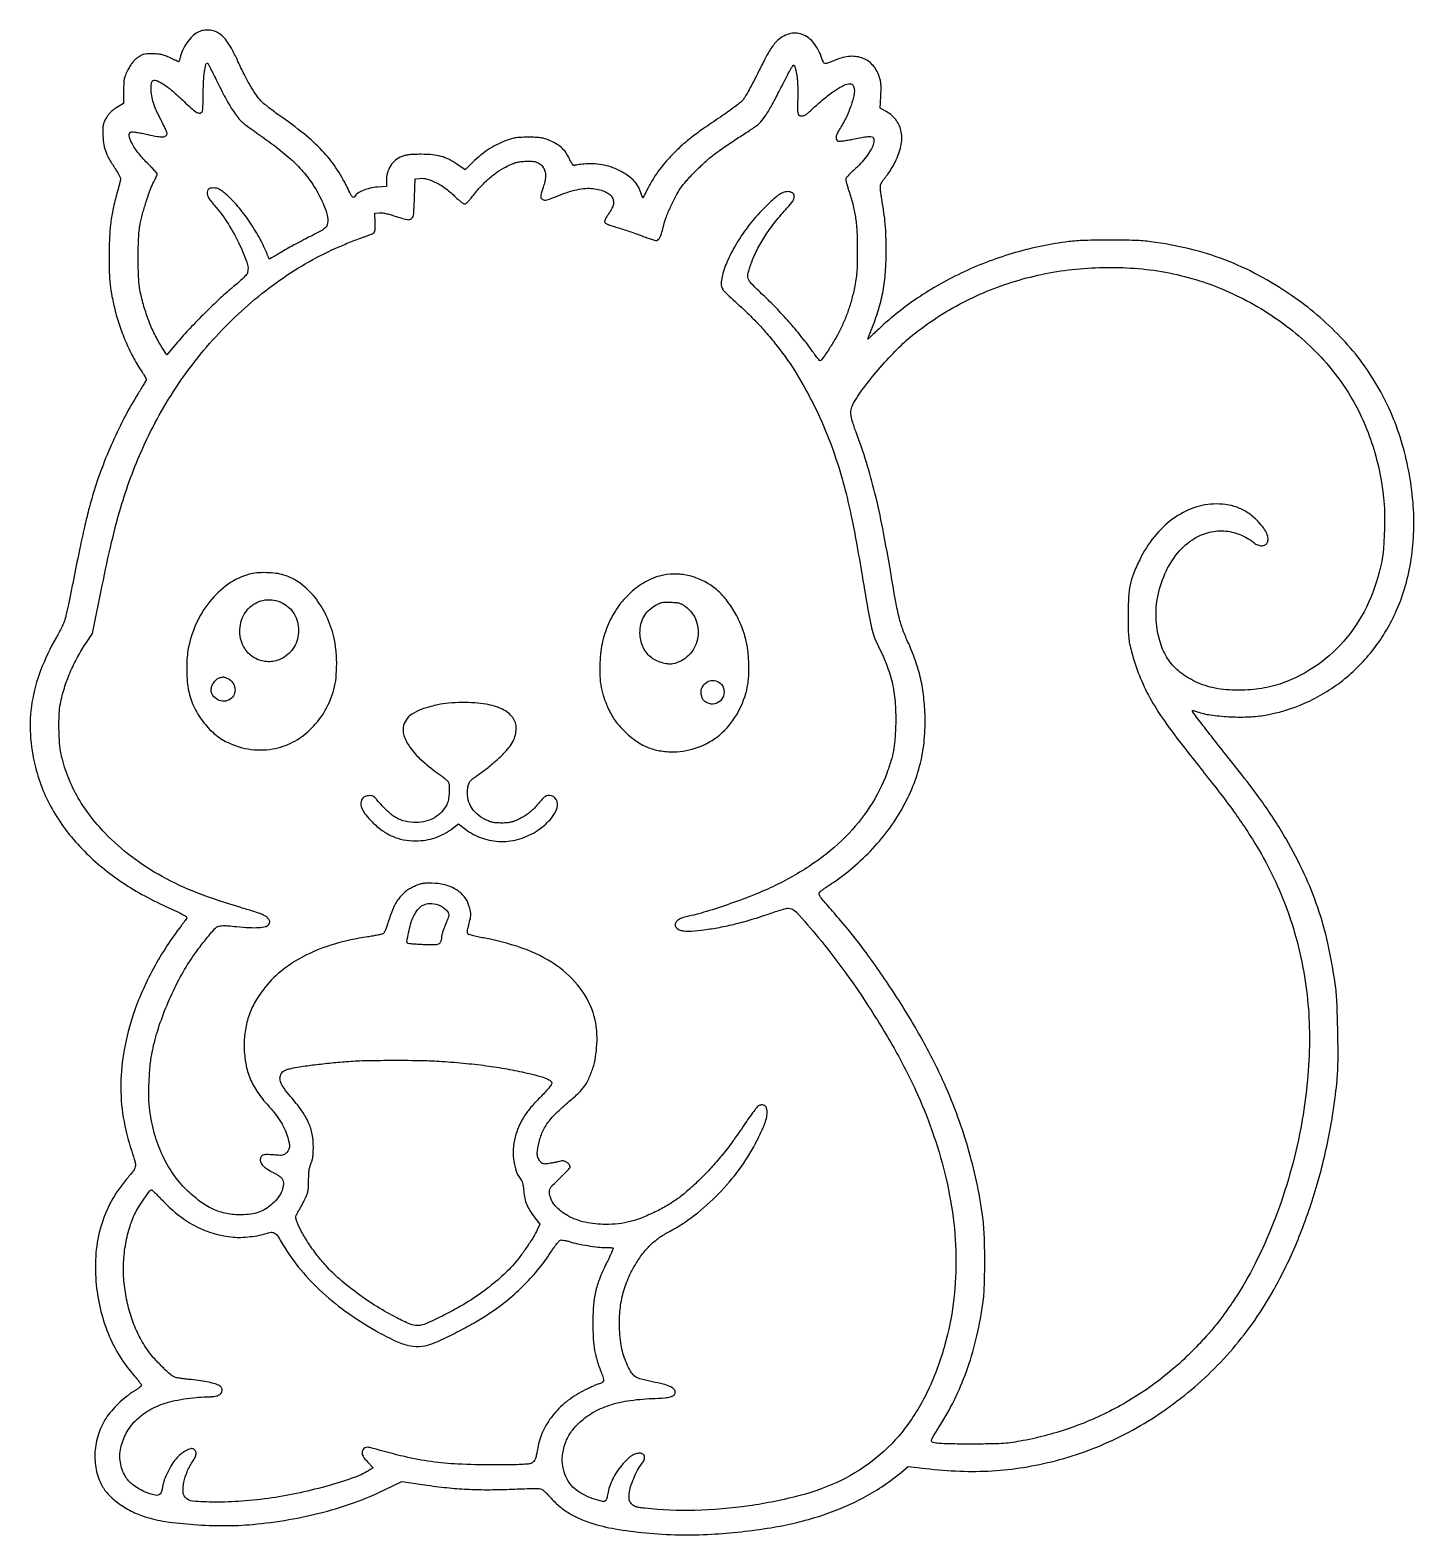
# Model space of a CAD drawing. Extents: x 32 to 1162, y 35 to 1264.
import ezdxf

# ---------------------------------------------------------------- set-up
doc = ezdxf.new("R2010")
doc.units = 0

msp = doc.modelspace()

# ---------------------------------------------------------------- linework, layer by layer
for points in [[(168.871046, 1261.994014, 0.077141), (164.416271, 1258.676561, 0.043097), (160.100515, 1253.453635, 0.042026), (156.589376, 1247.327473, 0.055934), (154.543756, 1241.25, -0.00849), (154.25216, 1240.004104, -0.013672), (153.956943, 1238.954688, -0.007385), (153.678468, 1238.103946, -0.320241), (153.532819, 1238, -0.106168), (153.303609, 1238.049224, -0.000615), (151.299309, 1238.954688, -0.002565), (149.014985, 1240.004203, -0.001625), (146.362274, 1241.25, 0.015713), (142.375949, 1242.986775, 0.039814), (139.359041, 1243.919602, 0.039638), (136.224633, 1244.364684, 0.015457), (131.84841, 1244.5, 0.01132), (127.312002, 1244.39728, 0.052319), (124.719846, 1244.005987, 0.066546), (122.569162, 1243.128818, 0.025559), (119.84841, 1241.380051, 0.036821), (117.677413, 1239.566321, 0.032746), (115.702767, 1237.385137, 0.02922), (113.839058, 1234.729048, 0.019237), (112, 1231.479156, 0.015755), (109.944426, 1227.16867, 0.052953), (108.999007, 1224.193356, 0.042745), (108.599102, 1220.773805, 0.007745), (108.5, 1214.376249), (108.5, 1204.054288), (103.035911, 1200.777144, 0.026147), (100.432213, 1199.024288, 0.030715), (98.169428, 1197.094198, 0.031616), (96.215608, 1194.954229, 0.031116), (94.535911, 1192.574011, 0.023683), (92.830171, 1189.488196, 0.060188), (91.984304, 1187.07688, 0.046313), (91.62219, 1184.185438, 0.009683), (91.557457, 1179.074011, 0.033872), (92.098509, 1171.817088, 0.047882), (93.624351, 1165.522783, 0.042899), (96.467305, 1159.144045, 0.021127), (101.091929, 1151.554487, -0.009287), (102.97178, 1148.627675, -0.012468), (104.558254, 1145.903944, -0.009632), (105.770968, 1143.592777, -0.116514), (106, 1142.623266, -0.056022), (105.884966, 1141.5998, -0.004385), (105.250898, 1138.923427, -0.005932), (104.426559, 1135.738383, -0.004501), (103.449866, 1132.26511, 0.01657), (100.24755, 1119.723275, 0.021441), (98.19202, 1108.02777, 0.019915), (97.048667, 1095.536337, 0.011618), (96.624277, 1080.5, 0.008094), (96.783297, 1066.311401, 0.020393), (97.487119, 1056.003862, 0.022382), (98.981347, 1046.359767, 0.011722), (101.655277, 1034.508923, 0.02224), (105.554043, 1021.435926, 0.019994), (110.72225, 1008.278717, 0.020214), (116.851942, 995.739847, 0.024395), (123.634269, 984.52452, -0.007358), (124.923635, 982.547748, -0.010333), (126.011316, 980.743798, -0.006927), (126.863478, 979.213389, -0.124185), (127, 978.672196, -0.130391), (126.841814, 978.075924, -0.001968), (125.03423, 974.937668, -0.005161), (122.872752, 971.305719, -0.003371), (120.308018, 967.158847, 0.019972), (109.796503, 948.829722, 0.014802), (99.612179, 927.808716, 0.014722), (90.616008, 906.054095, 0.018808), (83.688919, 885.5, 0.00799), (79.956237, 872.089635, 0.007151), (76.506005, 858.063019, 0.005572), (72.778792, 841.055795, 0.002313), (68.105744, 818, -0.001459), (65.688712, 805.969444, -0.001945), (63.418588, 795.055422, -0.001364), (61.454681, 785.917319, -0.019859), (60.624325, 782.720587, -0.03039), (59.708812, 780.247981, -0.008427), (57.975053, 776.489704, -0.008476), (55.864063, 772.292749, -0.008788), (53.636491, 768.220587, 0.037609), (40.721917, 740.996868, 0.052009), (33.676686, 714.916818, 0.054524), (32.350701, 688.9282, 0.047548), (36.50321, 661.997238, 0.035139), (42.603549, 643.48098, 0.034951), (51.245689, 625.966772, 0.033869), (62.524792, 609.336718, 0.029059), (76.5, 593.459969, 0.026223), (91.175618, 580.100809, 0.024148), (107.565513, 567.954918, 0.02309), (125.784023, 556.95239, 0.019627), (145.940145, 547.019315, -0.003871), (153.272589, 543.68867, -0.020359), (157.20584, 541.666792, -0.034043), (159.43435, 540.19527, -0.233917), (160, 539.052347, -0.149869), (159.85834, 538.590349, -0.004009), (158.636173, 536.815612, -0.008028), (157.136327, 534.746121, -0.005371), (155.357183, 532.424791, 0.023026), (143.773552, 516.152162, 0.0188), (132.875643, 497.763579, 0.018979), (123.517245, 478.848506, 0.025365), (116.578583, 461, 0.033703), (108.959363, 431.489929, 0.04299), (106.173156, 403.541736, 0.044347), (108.22953, 376.247972, 0.039797), (115.069688, 348.701276, -0.010809), (117.845978, 339.768182, -0.1178), (118.014927, 336.031821, -0.118346), (116.475343, 332.629405, -0.01095), (110.605881, 325.407057, 0.051962), (98.365638, 307.534524, 0.052086), (90.084761, 287.536369, 0.050416), (85.928039, 265.658847, 0.043273), (85.915803, 242.216636, 0.035304), (89.369727, 220.334256, 0.039829), (95.794116, 200.051418, 0.040993), (105.14801, 181.55915, 0.042043), (117.324881, 165.00736, -0.007923), (119.499196, 162.438807, -0.011429), (121.332934, 160.094336, -0.007306), (122.781195, 158.092468, -0.154124), (123, 157.399496, -0.213349), (122.728398, 156.791947, -0.01374), (121.21253, 155.50858, -0.018133), (119.246416, 154.048419, -0.012383), (116.914996, 152.528394, 0.030224), (110.623617, 148.099079, 0.022603), (104.242197, 142.512834, 0.022862), (98.505881, 136.487501, 0.035213), (94.182647, 130.737762, 0.064829), (87.879169, 117.514858, 0.063518), (85.115238, 103.026127, 0.065046), (86.09957, 88.631601, 0.074611), (90.784976, 75.680705, 0.068524), (96.3209, 68.134322, 0.043486), (104.573159, 60.981757, 0.040329), (114.732148, 54.800635, 0.037472), (126, 50.154745, 0.043653), (142.676424, 46.269136, 0.017658), (165.9168, 43.788107, 0.017475), (190.946349, 42.884299, 0.023115), (213.730127, 43.911942, 0.019415), (243.441713, 47.800031, 0.021799), (271.621432, 53.881135, 0.022901), (297.797918, 62.033665, 0.027578), (321.5, 72.134728), (335.5, 79.036181), (352.102598, 76.533681, 0.009402), (370.323811, 74.136664, 0.013507), (386.542371, 72.755013, 0.013557), (402.766212, 72.254184, 0.009576), (421, 72.535071, -0.000396), (429.857742, 72.83425, -0.000538), (437.855249, 73.089425, -0.000356), (444.571688, 73.291712, -0.006046), (446.783828, 73.330001, -0.081807), (448.80281, 73.008247, -0.077256), (450.656252, 72.053923, -0.042219), (452.915883, 70.095597, -0.008136), (456.633698, 66.152892, 0.029715), (463.891833, 59.092261, 0.037605), (471.413849, 53.526576, 0.036425), (479.881572, 49.020576, 0.025351), (490, 45.148094, 0.036392), (509.6863, 40.287195, 0.018914), (534.786021, 36.96742, 0.01817), (561.977172, 35.406586, 0.020175), (588.272734, 35.915278, 0.024601), (636.730409, 41.212329, 0.038304), (677.57308, 50.975633, 0.043703), (712.166974, 65.543163, 0.051248), (741.764333, 85.288342), (749.028665, 91.292753), (763.264333, 89.575846, 0.020509), (791.143841, 87.368384, 0.024468), (817.506937, 87.656385, 0.024989), (843.229047, 90.49254, 0.023233), (869.183001, 95.922574, 0.052849), (922.524834, 115.897108, 0.05002), (971.565614, 146.907322, 0.049539), (1013.89529, 187.366741, 0.049751), (1047.371247, 235.307565, 0.028927), (1066.14337, 273.94048, 0.025259), (1081.299712, 316.25206, 0.024706), (1092.41444, 360.885269, 0.024588), (1099.093538, 406.468062, 0.022822), (1099.872386, 421.820537, 0.006079), (1099.698262, 446.320942, 0.005983), (1098.935318, 470.742691, 0.024507), (1097.570837, 485.5, 0.019826), (1091.561245, 518.366865, 0.026816), (1083.387307, 547.435716, 0.027279), (1072.276325, 575.07105, 0.021678), (1057.417482, 603.600194, 0.012223), (1048.194158, 618.712731, 0.011714), (1038.116501, 633.575587, 0.009619), (1025.681277, 650.329671, 0.004536), (1009.018484, 671.5, -0.002576), (998.766296, 684.420982, -0.003452), (989.612427, 696.247796, -0.0007), (981.393666, 707.05062, -0.163682), (981, 708.22093, -0.455832), (981.177265, 708.37497, -0.016366), (982.176122, 708.200727, -0.020147), (983.468114, 707.876708, -0.011446), (985.003819, 707.38664, 0.048047), (995.838866, 704.783636, 0.021121), (1010.53479, 703.345989, 0.021058), (1025.900987, 703.143593, 0.03301), (1039.051267, 704.39579, 0.064223), (1073.074791, 714.519261, 0.062858), (1103.687448, 732.995392, 0.062091), (1129.062455, 758.738438, 0.059968), (1147.6899, 790.213345, 0.034768), (1154.955335, 810.42518, 0.031246), (1159.663091, 832.181382, 0.030316), (1161.724679, 855.021765, 0.02833), (1161.085728, 878.471814, 0.052754), (1151.438366, 928.826444, 0.059139), (1131.644784, 974.015411, 0.058751), (1101.689879, 1013.554126, 0.05098), (1062, 1047.202447, 0.02691), (1034.798097, 1063.787618, 0.032204), (1007.520201, 1076.275801, 0.032023), (978.732333, 1085.210041, 0.026093), (947, 1091.139414, 0.026486), (934.438836, 1092.141301, 0.006529), (913.74236, 1092.422274, 0.006623), (892.992542, 1092.158144, 0.024814), (880, 1091.174124, 0.038994), (836.424234, 1082.197472, 0.038602), (794.61717, 1066.543562, 0.039203), (756.335068, 1044.93855, 0.043329), (723.25, 1018.250965, -0.001688), (720.469505, 1015.597624, -0.002891), (718.129688, 1013.4054, -0.000467), (716.073288, 1011.504488, -0.653737), (716, 1011.536585, -0.092307), (716.03603, 1011.730086, -0.000187), (717.157642, 1014.634275, -0.001307), (718.430073, 1017.899928, -0.000809), (719.940909, 1021.729454, 0.022481), (725.118789, 1036.726776, 0.027751), (728.518539, 1051.117144, 0.026445), (730.411767, 1066.352362, 0.017619), (731.036654, 1083.937082, 0.008134), (730.84926, 1095.662049, 0.013574), (730.263405, 1105.514082, 0.013875), (729.155325, 1115.167172, 0.008999), (727.364716, 1126.260392, -0.010299), (726.804729, 1129.787919, -0.012194), (726.425905, 1133.142531, -0.011078), (726.239008, 1135.97415, -0.072541), (726.382314, 1137.387124, -0.065781), (726.86624, 1138.60836, -0.01562), (727.99379, 1140.489875, -0.015802), (729.437187, 1142.587385, -0.01501), (731.034183, 1144.626732, 0.021497), (732.837692, 1146.992372, 0.010762), (734.920786, 1150.124728, 0.010665), (736.940739, 1153.464057, 0.015486), (738.566767, 1156.5, 0.060715), (743.06433, 1169.236167, 0.098214), (743.32064, 1180.685536, 0.114789), (739.30667, 1190.126892, 0.10701), (731.452139, 1197.11392), (726.002385, 1200.189571), (726.636913, 1209.872013, 0.009779), (726.867136, 1214.88614, 0.022513), (726.796579, 1218.660402, 0.027977), (726.411746, 1221.861393, 0.027275), (725.670073, 1225.027227, 0.102047), (720.543746, 1234.683388, 0.123527), (712.300095, 1240.738844, 0.115628), (701.725703, 1242.418265, 0.081945), (690, 1239.595315, -0.004649), (683.124583, 1236.765285, -0.121443), (681.157314, 1236.489096, -0.264635), (679.923583, 1237.369179, -0.028276), (678.57738, 1240.76703, 0.083869), (671.910229, 1253.326243, 0.140684), (662.368037, 1260.370054, 0.164404), (651.643015, 1260.696892, 0.124626), (641.499202, 1254.569383, 0.036965), (638.518534, 1251.070016, 0.023115), (635.543312, 1246.581948, 0.01512), (631.953309, 1240.147916, 0.004369), (626.798937, 1230, -0.004729), (622.860968, 1222.260765, -0.005859), (619.043131, 1215.135088, -0.004858), (615.714122, 1209.22942, -0.043036), (614.005021, 1206.779023, -0.04946), (611.959606, 1204.768051, -0.007157), (607.348352, 1201.161405, -0.008052), (601.748628, 1197.049861, -0.006813), (595.701119, 1192.880418, 0.004207), (581.89341, 1183.466509, 0.012348), (572.604527, 1176.672413, 0.016479), (565.285613, 1170.642245, 0.014983), (558.136881, 1163.954755, 0.016005), (551.644587, 1157.079392, 0.021309), (546.227515, 1150.409706, 0.021286), (541.393503, 1143.297472, 0.015919), (536.663104, 1135.084371), (532.230807, 1126.789029), (530.539621, 1131.880713, 0.124682), (524.357622, 1141.551758, 0.075147), (513.092283, 1149.324066, 0.068856), (498.903883, 1153.969804, 0.071527), (484.175197, 1154.50212, 0.004918), (481.583694, 1154.198785, 0.006207), (479.193011, 1153.864885, 0.005006), (477.198424, 1153.540551, 0.048839), (476.375538, 1153.313866, -0.294811), (475.665654, 1153.462925, -0.043731), (474.67312, 1154.634056, -0.033282), (473.510396, 1156.53436, -0.014216), (472.20274, 1159.213139, 0.047766), (469.37505, 1164.138594, 0.059012), (465.830405, 1168.063751, 0.053762), (461.192659, 1171.311974, 0.031391), (455.047851, 1174.210871, 0.02775), (451.692168, 1175.332444, 0.033966), (448.450976, 1175.986655, 0.025215), (444.461312, 1176.309888, 0.00803), (438.5, 1176.395512, 0.008325), (431.955339, 1176.27543, 0.033075), (427.959033, 1175.869935, 0.038353), (424.34566, 1174.970675, 0.014), (419.387982, 1173.168951, 0.02583), (412.42016, 1169.988306, 0.027024), (405.92557, 1166.14882, 0.026042), (399.674927, 1161.494774, 0.020813), (393.436502, 1155.870084), (387.373004, 1149.927465), (380.62189, 1154.454581, 0.03137), (373.883923, 1158.384242, 0.049199), (367.629216, 1160.788266, 0.044961), (360.628081, 1162.05333, 0.021577), (351.5, 1162.47129, 0.008366), (345.940704, 1162.392778, 0.020604), (341.869778, 1162.098934, 0.027386), (338.642904, 1161.551605, 0.03639), (335.796599, 1160.685089, 0.076956), (330.386048, 1157.573713, 0.083404), (326.341456, 1153.044062, 0.079253), (323.856492, 1147.236125, 0.061265), (323.005577, 1140.394338), (323, 1136.288677), (315.6398, 1135.732026, 0.039582), (309.649692, 1134.798448, 0.040899), (303.949343, 1132.937931, 0.044217), (299.359944, 1130.515792, 0.127029), (296.939171, 1127.88634, -0.243507), (296.111936, 1127.318351, -0.266878), (295.221839, 1127.692195, -0.046522), (293.92093, 1129.773699, -0.003662), (291.029446, 1135.634991, 0.036804), (281.819915, 1151.551804, 0.040309), (270.62236, 1165.436088, 0.034021), (255.756557, 1179.106164, 0.01664), (235.13209, 1194.533507, -0.008882), (230.497987, 1197.889037, -0.008815), (225.974134, 1201.415335, -0.008705), (222.128056, 1204.636142, -0.033625), (219.919516, 1206.828774, -0.034201), (215.953224, 1212.009392, -0.016081), (211.522354, 1219.189867, -0.014001), (206.788032, 1228.007976, -0.009471), (201.868223, 1238.303488, 0.014094), (197.411515, 1247.412456, 0.03195), (193.423273, 1253.960174, 0.042458), (189.546838, 1258.601586, 0.0688), (185.468905, 1261.719177, 0.066035), (181.545841, 1263.301837, 0.058822), (177.186437, 1263.889814, 0.058941), (172.818688, 1263.446333, 0.066896)], [(658.075482, 1226.552489, -0.022474), (658.51471, 1222.974815, -0.009971), (658.787021, 1218.225652, -0.009562), (658.88233, 1212.993054, -0.010063), (658.774106, 1207.849143, 0.004844), (658.524139, 1199.909489, 0.045265), (658.758845, 1196.497664, 0.13575), (659.536975, 1194.796513, 0.183866), (661, 1193.981467, 0.075222), (663.162251, 1193.993482, 0.094876), (665.041826, 1194.668748, 0.047561), (667.376084, 1196.367623, 0.006896), (671.731255, 1200.328208, -0.015133), (681.171313, 1208.633047, -0.02663), (689.516637, 1214.820606, -0.031328), (696.512349, 1218.845771, -0.115378), (701.447704, 1220, -0.057909), (702.68467, 1219.856255, -0.116606), (703.558147, 1219.419633, -0.109892), (704.175721, 1218.617604, -0.047881), (704.628471, 1217.344154, -0.112309), (704.760473, 1211.405643, -0.031483), (702.319535, 1202.38984, -0.030471), (698.228744, 1192.388735, -0.030066), (692.936725, 1182.912453, 0.031527), (690.973763, 1179.373196, 0.077979), (690.134195, 1176.53606, 0.133598), (690.405896, 1174.513805, 0.204067), (691.659849, 1173.300287, 0.115151), (692.783508, 1173.145242, 0.008202), (695.942974, 1173.489651, 0.011206), (699.732442, 1174.052281, 0.008212), (703.909849, 1174.839363, -0.009881), (714.848694, 1176.862613, -0.103632), (719.375983, 1176.666028, -0.324173), (721.022959, 1174.686313, -0.10003), (720.479809, 1170.609746, -0.049977), (718.259852, 1165.791175, -0.028495), (714.696931, 1160.453344, -0.026327), (710.135294, 1155.017593, -0.023661), (704.869416, 1149.884228, 0.01382), (702.22915, 1147.409822, 0.019087), (700.010703, 1145.038044, 0.016309), (698.346828, 1142.98561, 0.163588), (698, 1141.953912, 0.061865), (698.142748, 1140.804618, 0.005849), (698.870581, 1138.055816, 0.007413), (699.828705, 1134.789929, 0.005771), (700.963682, 1131.267795, -0.020171), (704.139184, 1120.345693, -0.026584), (706.092018, 1110.161282, -0.023133), (707.118987, 1098.785648, -0.01083), (707.446067, 1084, -0.004213), (707.3588, 1073.045452, -0.014959), (707.033713, 1066.030314, -0.020034), (706.349197, 1060.170443, -0.013337), (705.118278, 1053.520191, -0.01454), (702.642277, 1043.348269, -0.017548), (699.709226, 1033.964372, -0.018179), (696.227328, 1025.102756, -0.018074), (692.104727, 1016.5, -0.016108), (688.127567, 1009.476436, -0.011533), (683.252428, 1001.87922, -0.004524), (678.337805, 994.735955, -0.244483), (676.922641, 994, -0.226954), (676.486081, 994.20892, -0.002776), (674.488464, 996.717187, -0.007573), (672.208883, 999.704332, -0.004802), (669.639392, 1003.25, 0.01542), (661.458888, 1014.048217, 0.010958), (651.661103, 1025.654956, 0.010744), (641.083971, 1037.134969, 0.012519), (630.536761, 1047.564431, -0.010081), (621.16621, 1056.740454, -0.113184), (618.45851, 1061.153701, -0.152021), (618.35088, 1065.797272, -0.022555), (621.366777, 1074.787699, -0.028079), (626.36024, 1085.823729, -0.025127), (632.729497, 1096.66215, -0.02333), (640.635487, 1107.546775, -0.017743), (650.249592, 1118.724776, 0.037098), (654.674258, 1124.290847, 0.144711), (656.001485, 1128.433367, 0.281906), (654.508203, 1131.000094, 0.124526), (650.55, 1131.996262, 0.101091), (646.928555, 1131.251884, 0.054262), (642.936438, 1129.005, 0.033365), (637.862691, 1124.836496, 0.009254), (630.483849, 1117.638755, 0.029198), (619.289954, 1104.899971, 0.028015), (609.488748, 1090.772795, 0.029423), (601.886059, 1076.577298, 0.047768), (597.3602, 1063.676475, 0.028371), (596.350142, 1058.285521, 0.09349), (596.558753, 1054.689755, 0.105862), (598.038369, 1051.667928, 0.042272), (601.199794, 1048.279537, -0.004306), (614.41098, 1036.115489, -0.01115), (623.661121, 1027.054531, -0.013336), (631.493468, 1018.592279, -0.00916), (639.935925, 1008.604961, -0.030788), (656.364462, 985.684754, -0.024149), (671.352152, 959.018687, -0.02325), (684.279262, 929.857621, -0.022824), (694.53188, 899.443609, -0.010273), (698.777867, 883.415114, -0.008213), (702.711794, 865.98547, -0.006656), (706.763699, 845.169006, -0.003243), (711.408822, 818.5, 0.000989), (716.773461, 786.856738, 0.014436), (719.010373, 775.752477, 0.036494), (721.259987, 768.495842, 0.023561), (724.855038, 760.460241, -0.027714), (731.787283, 744.613817, -0.036616), (736.197855, 729.490344, -0.035919), (738.409311, 713.655556, -0.025207), (738.70735, 695.64982, -0.010861), (738.053514, 683.896655, -0.027207), (736.925842, 675.383563, -0.028585), (734.917417, 667.290524, -0.01315), (731.430492, 657, -0.057354), (717.748626, 629.90362, -0.050118), (697.71763, 605.250365, -0.046828), (671.7675, 583.625491, -0.03835), (640.5, 565.536326, -0.016616), (623.743908, 558.161969, -0.010814), (603.950161, 550.717574, -0.010873), (584.207758, 544.254799, -0.019426), (567.686173, 539.934478, 0.043785), (563.042942, 538.475565, 0.098645), (559.987679, 536.436081, 0.161279), (558.794792, 534.062722, 0.18403), (559.342074, 531.592785, 0.144696), (561.879978, 529.449244, 0.079565), (565.846562, 528.414559, 0.043854), (572.038059, 528.360585, 0.010723), (582.195284, 529.383605, 0.016086), (594.817627, 531.342889, 0.013454), (608.069895, 534.210065, 0.012938), (621.701003, 537.921748, 0.012024), (635.462062, 542.41751, -0.00526), (640.597908, 544.172634, -0.006987), (645.306185, 545.653894, -0.005122), (649.266876, 546.795315, -0.067688), (650.771923, 547, -0.21407), (657.768093, 543.860798, -0.009163), (675.78403, 522.854716, -0.015049), (695.620856, 497.321496, -0.012452), (715.226092, 469, -0.015804), (737.478872, 432.622293, -0.021622), (755.009154, 398.463041, -0.023161), (768.578087, 364.938849, -0.023577), (778.89763, 330.5, -0.028995), (785.707646, 294.313139, -0.031838), (788.003884, 258.699329, -0.03279), (785.756241, 224.074895, -0.035106), (778.999898, 190.840916, -0.040988), (765.284841, 153.578288, -0.054447), (746.627436, 122.691257, -0.058306), (722.927561, 98.184445, -0.058599), (694.248201, 79.858822, -0.048755), (660.794596, 67.491917, -0.02886), (619.046005, 59.074472, -0.028195), (574.903229, 55.318828, -0.035681), (534, 57.071858, -0.009151), (529.254792, 57.704128, -0.043274), (526.589873, 58.348541, -0.071335), (524.759516, 59.269525, -0.059226), (523.128931, 60.719755, -0.041944), (521.867389, 62.408063, -0.086476), (521.24969, 63.930841, -0.062163), (521.076269, 65.881558, -0.013734), (521.287925, 69.23867, -0.05396), (522.365302, 74.601864, -0.023671), (524.876489, 81.409485, -0.023647), (528.12774, 88.174396, -0.039097), (531.564304, 93.49542, 0.062426), (533.455841, 96.746722, 0.149072), (533.748987, 99.495138, 0.215073), (532.475166, 101.304571, 0.134224), (529.931288, 102, 0.073337), (526.6757, 101.519908, 0.065111), (523.551304, 100.113898, 0.049003), (520.201797, 97.563197, 0.020396), (516.195593, 93.523632, 0.03475), (512.032355, 88.279419, 0.030202), (508.417423, 82.264315, 0.030907), (505.645352, 76.039449, 0.043199), (504.016498, 70.172658, -0.007461), (503.588911, 68.056748, -0.009299), (503.12599, 66.105304, -0.007815), (502.683309, 64.487807, -0.067805), (502.380901, 63.807294, -0.31918), (499.480106, 62.583234, -0.031849), (491.825089, 64.803449, -0.036136), (483.478081, 68.513055, -0.050725), (476.715574, 73.058691, -0.083637), (471.554187, 79.054642, -0.06459), (468.072312, 86.960595, -0.062293), (466.633451, 95.796481, -0.066319), (467.468715, 104.521333, -0.025908), (469.189488, 110.512446, -0.039986), (471.343326, 115.448728, -0.040156), (474.24807, 119.964371, -0.026415), (478.253065, 124.674063, -0.062307), (489.49709, 133.931771, -0.055548), (503.107635, 140.563217, -0.047669), (519.714249, 144.752839, -0.028512), (540, 146.682823, 0.009245), (550.209366, 147.258572, 0.053432), (555.516933, 148.23309, 0.137839), (558.077324, 149.846546, 0.22342), (558.811269, 152.262562, 0.184983), (557.511095, 154.584097, 0.071723), (554.319625, 156.546247, 0.041468), (548.901207, 158.372864, 0.011732), (540.202778, 160.307011, -0.015373), (531.038371, 162.414905, -0.080598), (526.327004, 164.505709, -0.10535), (523.135214, 167.716997, -0.035515), (519.945466, 173.53606, -0.023607), (517.181676, 180.391529, -0.028827), (515.281842, 187.039025, -0.026584), (514.05576, 194.286741, -0.015888), (513.333951, 203, -0.034966), (513.612833, 217.656109, -0.03926), (515.962426, 231.559707, -0.03996), (520.404158, 244.708559, -0.038833), (526.915476, 257.116275, -0.0242), (532.929737, 265.73435, -0.037687), (538.987098, 272.461968, -0.039089), (545.813691, 278.031086, -0.028761), (554.146313, 283.124466, 0.041805), (574.644566, 296.399854, 0.034671), (594.063247, 313.693769, 0.034387), (611.074532, 333.680553, 0.039128), (624.386895, 355, 0.009157), (629.076593, 364.426309, 0.024251), (631.97225, 371.374755, 0.03402), (633.512495, 376.764758, 0.071179), (633.809156, 381.107347, 0.065046), (633.207167, 384.019857, 0.151225), (631.900559, 385.797277, 0.166735), (629.916606, 386.424672, 0.08327), (627.299897, 385.920606, 0.132231), (625.995973, 384.990913, 0.007533), (622.888767, 381.096207, 0.010671), (619.214599, 376.130319, 0.006544), (615.087738, 370.131187, -0.0092), (605.666389, 356.590161, -0.013816), (596.911632, 345.166716, -0.015094), (588.184893, 335.049055, -0.015107), (578.86595, 325.479254, -0.011939), (569.114886, 316.493251, -0.023015), (560.824449, 309.861598, -0.025048), (552.446341, 304.3895, -0.017461), (542.5, 299.038451, -0.020163), (531.62726, 294.204622, -0.032543), (521.992444, 291.08688, -0.034659), (512.488965, 289.371241, -0.027335), (502.047882, 288.8, -0.054023), (485.250946, 290.620144, -0.071575), (470.869368, 296.013515, -0.086965), (460.744843, 304.120548, -0.148268), (456.286545, 313.900311, -0.054102), (456.217176, 316.648888, -0.123861), (456.882755, 318.596272, -0.053893), (458.73275, 320.867776, -0.004184), (464.362715, 326.340816, 0.006779), (467.6726, 329.592029, 0.010179), (470.462798, 332.52519, 0.00546), (472.71916, 335.050826, 0.181512), (473, 335.79895, 0.163899), (472.42597, 337.503076, 0.065063), (470.667584, 339.281395, 0.064785), (468.495522, 340.559011, 0.154327), (466.652132, 340.73666, 0.000125), (465.44002, 340.477785, 0.000025), (463.280531, 340.015898, 0.000026), (460.767609, 339.478145, 0.000025), (458.196486, 338.927662, -0.024448), (453.553246, 338.168418, -0.107934), (450.812208, 338.448534, -0.144083), (448.86139, 339.791977, -0.056551), (447.085709, 342.571175, -0.051144), (446.420233, 344.375388, -0.056738), (446.165134, 346.214757, -0.038178), (446.288613, 348.593407, -0.010412), (446.847373, 352.315517, -0.049877), (449.577994, 362.201151, -0.058219), (454.120752, 370.811446, -0.047669), (461.301659, 379.388089, -0.02106), (472.264037, 389.324868, 0.015397), (480.191065, 396.348424, 0.049408), (484.817641, 401.663777, 0.052984), (488.140118, 407.581003, 0.019711), (491.561934, 416.5, 0.042833), (493.730141, 425.310211, 0.026111), (494.837832, 435.975978, 0.026149), (494.827023, 446.655853, 0.044339), (493.563385, 455.5, 0.093604), (483.164821, 478.961347, 0.08193), (464.517782, 498.293426, 0.069787), (437.797827, 512.911046, 0.044548), (403.634933, 522.446981, -0.006223), (398.626506, 523.439382, -0.008994), (394.228164, 524.450898, -0.005329), (390.57539, 525.40188, -0.13075), (389.677728, 525.922272, -0.166489), (389.258086, 526.779051, -0.051879), (389.226385, 528.231013, -0.033756), (389.544287, 530.344137, -0.010901), (390.292795, 533.421339, 0.011381), (391.540179, 538.570948, 0.051556), (391.884655, 541.637349, 0.057799), (391.57363, 544.543402, 0.016647), (390.429969, 548.923866, 0.098092), (386.464883, 556.462052, 0.086607), (379.771464, 562.311645, 0.076937), (370.743687, 566.042311, 0.056802), (360, 567.390314, 0.011908), (355.038982, 567.328394, 0.040243), (351.822336, 566.951172, 0.044338), (348.872047, 566.084252, 0.016819), (344.928416, 564.379363, 0.059979), (338.114493, 560.093141, 0.067801), (332.827041, 554.463787, 0.055402), (328.499292, 546.690429, 0.025334), (324.548355, 535.753343, -0.012615), (323.368897, 532.208776, -0.019557), (322.156395, 529.221425, -0.018415), (321.018177, 526.932708, -0.147966), (320.190505, 526.116099, -0.066397), (319.031045, 525.689878, -0.005069), (315.765336, 524.995416, -0.006896), (311.836394, 524.257707, -0.005199), (307.5, 523.551618, 0.032206), (280.6685, 517.680917, 0.044726), (257.731081, 508.805775, 0.049876), (238.786505, 496.97465, 0.060423), (223.882185, 482.271085, 0.035425), (216.18901, 471.041842, 0.04615), (210.911284, 459.761105, 0.047204), (207.873457, 447.9148, 0.039776), (206.874722, 435, 0.03972), (207.990416, 421.379501, 0.051153), (211.257682, 409.260901, 0.051739), (216.87906, 398.165559, 0.042049), (225.017735, 387.60031, -0.016326), (231.236785, 380.332356, -0.025712), (236.03216, 373.667867, -0.029625), (239.5809, 367.369108, -0.038587), (242.014758, 361.216795, -0.0162), (243.526078, 355.695386, -0.068489), (243.86098, 352.28944, -0.108658), (243.199934, 349.755796, -0.07859), (241.478598, 347.387689, -0.046577), (239.7482, 345.952794, -0.107137), (238.189122, 345.319633, -0.058149), (235.96705, 345.194759, -0.006746), (230.985882, 345.561633, 0.018257), (225.267559, 345.850659, 0.095664), (222.181585, 345.299436, 0.188262), (220.586813, 343.844222, 0.115245), (220, 341.332101, 0.134196), (220.670617, 338.878457, 0.070048), (222.662162, 336.382504, 0.050017), (226.005218, 333.801246, 0.022524), (230.841489, 331.080016, -0.016913), (233.246456, 329.76211, -0.019493), (235.442565, 328.341725, -0.018945), (237.194112, 327.00751, -0.097948), (237.962348, 326.070353, -0.13628), (238.947701, 321.674407, -0.081567), (237.807251, 316.405439, -0.067258), (234.689091, 310.834108, -0.04852), (229.87311, 305.575824, -0.04459), (224.478791, 301.53272, -0.053929), (218.774716, 298.803231, -0.050135), (212.282376, 297.225633, -0.031648), (204.5, 296.641536, -0.052389), (192.532166, 297.758309, -0.057754), (181.466131, 301.341013, -0.053093), (170.780656, 307.66761, -0.034876), (159.931454, 317, -0.045586), (148.820136, 330.203027, -0.043634), (140.099841, 345.388979, -0.041493), (133.801511, 362.584258, -0.03398), (129.90683, 381.774403, -0.029665), (129.134811, 392.333448, -0.01405), (129.331791, 405.986536, -0.014067), (130.302411, 419.700754, -0.027673), (131.980107, 430.5, -0.025804), (136.842187, 448.700109, -0.020157), (143.915223, 467.90045, -0.020111), (152.536058, 486.526457, -0.025218), (162.058527, 503, -0.014126), (168.268125, 512.022316, -0.011769), (175.355468, 521.257125, -0.008674), (182.047496, 529.275688, -0.091904), (185.358713, 531.924385, -0.083302), (187.240541, 532.558833, -0.038688), (189.817768, 532.769653, -0.021389), (193.76083, 532.617812, -0.004364), (200.716708, 531.990159, 0.011135), (211.217524, 531.185825, 0.028435), (218.847038, 531.206247, 0.037414), (224.158769, 531.924067, 0.184633), (226.649858, 533.53583, 0.036745), (227.674018, 535.176988, 0.160633), (227.860458, 536.290388, 0.126505), (227.365873, 537.446285, 0.019358), (225.75, 539.385514, 0.096305), (223.747768, 540.89306, 0.023658), (219.944126, 542.528411, 0.015394), (213.995277, 544.552474, 0.003835), (204.146622, 547.486095, -0.021693), (169.016535, 559.331359, -0.033171), (139.869555, 572.872315, -0.036856), (115.160237, 588.881717, -0.038488), (93.450229, 608.13601, -0.030731), (80.648291, 623.124117, -0.034811), (70.353131, 638.980848, -0.035851), (62.606187, 655.670026, -0.036861), (57.406941, 673.141986, -0.037276), (56.214012, 681.544771, -0.013468), (55.736555, 693.60312, -0.013424), (55.907623, 705.644868, -0.038379), (56.890971, 713.955821, -0.027575), (60.097893, 726.534671, -0.023415), (64.819688, 739.406678, -0.023309), (70.752775, 751.846953, -0.026551), (77.590479, 763.132876), (83.191276, 771.358176), (91.0425, 810.429088, -0.007501), (98.732776, 845.932885, -0.01455), (106.121942, 874.00195, -0.017027), (114.231803, 898.428602, -0.016516), (124.060069, 922.5, -0.043889), (153.412635, 975.174453, -0.044394), (191.409404, 1021.699353, -0.045498), (236.018468, 1059.755414, -0.051644), (285, 1087.292868, -0.00442), (290.299004, 1089.534044, -0.003853), (295.884375, 1091.788139, -0.003877), (300.967175, 1093.748597, -0.011441), (304.5, 1094.988311, 0.007237), (307.275924, 1095.936287, 0.008999), (309.827045, 1096.901067, 0.007571), (311.933299, 1097.778432, 0.065261), (312.804834, 1098.301061, 0.156975), (313.392893, 1099.18148, 0.040506), (313.730582, 1100.877809, 0.028721), (313.875079, 1103.361652, 0.010217), (313.804834, 1106.917953), (313.5, 1114.5), (317.184052, 1114.806434, -0.05684), (319.252461, 1114.743183, -0.016849), (322.373033, 1114.182353, -0.015748), (326.048746, 1113.27111, -0.012194), (329.990949, 1112.056434, 0.019601), (339.926572, 1109.15545, 0.257748), (343.500211, 1110.104704, 0.185524), (345.283659, 1113.895216, 0.00995), (346, 1127.399116), (346.5, 1142.5), (349.937843, 1142.827368, -0.093464), (356.419933, 1142.232942, -0.049943), (363.924323, 1139.256144, -0.043591), (371.82558, 1134.252046, -0.033438), (379.521544, 1127.521934, 0.015768), (381.773845, 1125.407377, 0.020408), (383.974719, 1123.622068, 0.018584), (385.889878, 1122.30184, 0.14255), (386.927082, 1122, 0.168913), (388.008463, 1122.376048, 0.0277), (389.691705, 1123.866482, 0.02504), (391.706588, 1126.070397, 0.013156), (393.995711, 1128.994215, -0.026356), (399.800847, 1136.018869, -0.026713), (406.288122, 1142.360612, -0.027504), (413.206676, 1147.793021, -0.032745), (420.301422, 1152.096007, -0.012019), (425.013369, 1154.405268, -0.035478), (428.385444, 1155.677311, -0.039705), (431.6893, 1156.382979, -0.01831), (436.069388, 1156.797875, -0.030578), (441.927379, 1156.778469, -0.073499), (446.159624, 1155.871159, -0.09669), (449.225336, 1153.988607, -0.087741), (451.483073, 1151.032733, -0.06952), (452.611859, 1147.825732, -0.058897), (452.906259, 1144.241779, -0.050192), (452.350702, 1140.181921, -0.030441), (450.929853, 1135.542061, 0.041442), (449.004902, 1128.724458, 0.308748), (450.26765, 1125.791708, 0.220491), (454.010258, 1125.29763, 0.024672), (462.285956, 1128.338348, -0.021959), (470.542701, 1131.423026, -0.026746), (478.516483, 1133.545489, -0.029537), (485.763966, 1134.623132, -0.05248), (491.792721, 1134.524789, -0.031856), (497.310394, 1133.492982, -0.048647), (501.888745, 1131.843649, -0.05867), (505.337671, 1129.68041, -0.104414), (507.450219, 1127.096266, -0.078845), (508.397111, 1124.237824, -0.099156), (508.299302, 1121.455967, -0.070132), (507.039914, 1118.236184, -0.022419), (504.312744, 1113.864097, 0.01791), (503.020556, 1111.833509, 0.022489), (501.978849, 1109.861273, 0.021438), (501.266534, 1108.167531, 0.137223), (501.190584, 1107.248892, 0.214364), (501.813604, 1106.362386, 0.030958), (503.829208, 1105.328434, 0.024407), (506.913635, 1104.155915, 0.008626), (511.434678, 1102.771182, -0.007703), (515.981091, 1101.387852, -0.00429), (521.478233, 1099.570092, -0.004278), (527.009735, 1097.635197, -0.006914), (531.678885, 1095.883694, 0.007828), (535.754395, 1094.363366, 0.010753), (539.467332, 1093.133394, 0.007689), (542.585874, 1092.226486, 0.114973), (543.71133, 1092.182924, 0.171759), (545.265227, 1093.094321, 0.066961), (546.620371, 1095.225268, 0.039701), (547.936969, 1098.795016, 0.011429), (549.400534, 1104.5, -0.034903), (551.427856, 1111.099432, -0.014607), (555.026296, 1119.681385, -0.014703), (559.209166, 1128.21706, -0.027926), (563.147677, 1134.774201, -0.033407), (567.804577, 1140.73115, -0.012347), (575.110464, 1148.495272, -0.012537), (583.100048, 1156.181225, -0.021941), (590.137464, 1162.073755, -0.008347), (593.894648, 1164.850842, -0.003547), (599.016043, 1168.451114, -0.003508), (604.536702, 1172.216811, -0.004592), (609.637464, 1175.576332, 0.000516), (614.450614, 1178.690469, 0.000569), (619.103216, 1181.715068, 0.000528), (623.072122, 1184.30761, 0.002905), (625.20327, 1185.720675, 0.075192), (628.80236, 1189.016268, 0.025793), (632.964733, 1194.752589, 0.019003), (637.937038, 1203.082831, 0.007312), (644.224934, 1215, -0.000875), (651.369872, 1228.974472, -0.015739), (653.808409, 1233.376673, -0.0739), (655.145421, 1235.01368, -0.469444), (656.071892, 1234.883677, -0.071514), (656.454577, 1234.00509, -0.007998), (656.999914, 1231.887121, -0.009589), (657.563185, 1229.330259, -0.00764)], [(184.791652, 1221.741377, 0.007524), (188.001573, 1215.283292, 0.006174), (191.618208, 1208.481072, 0.006243), (195.097752, 1202.311356, 0.016388), (197.791652, 1198.002698, 0.014467), (201.205957, 1193.224894, 0.03374), (204.093406, 1189.911787, 0.032485), (207.466567, 1186.944107, 0.012532), (212.5, 1183.262364, -0.008773), (231.816756, 1169.354654, -0.022938), (245.032093, 1158.504652, -0.030435), (254.804053, 1148.560254, -0.03333), (262.979995, 1137.786696, -0.022173), (267.419093, 1130.350711, -0.020803), (271.284979, 1122.393538, -0.021222), (274.111892, 1115.066329, -0.066161), (275.127489, 1109.887502, -0.065165), (274.833538, 1105.610872, -0.145753), (273.319949, 1102.761113, -0.073727), (269.771136, 1100.086163, -0.008547), (260.920294, 1095.460059, 0.004748), (255.235757, 1092.543679, 0.003239), (248.827964, 1089.125863, 0.003264), (242.690958, 1085.749221, 0.006575), (237.904693, 1082.991705, -0.001046), (234.017565, 1080.69459, -0.001697), (230.702616, 1078.760063, -0.000227), (227.748628, 1077.051387, -0.131743), (227.556986, 1077, -0.291886), (227.413951, 1077.091276, -0.001064), (226.540302, 1078.982812, -0.004944), (225.565362, 1081.162066, -0.003028), (224.456757, 1083.75, 0.030741), (218.17525, 1096.424162, 0.022986), (209.792724, 1109.572568, 0.023407), (200.593275, 1121.417884, 0.042422), (191.866417, 1130.031508, 0.012443), (188.551455, 1132.65343, 0.045332), (186.271469, 1134.062946, 0.0653), (184.243012, 1134.763837, 0.050611), (181.91586, 1135, 0.023485), (179.828717, 1134.901914, 0.085907), (178.555338, 1134.555912, 0.121905), (177.716512, 1133.87853, 0.073006), (177.095426, 1132.75, 0.110444), (176.75745, 1130.305002, 0.08764), (177.438173, 1127.719794, 0.057174), (179.303153, 1124.654093, 0.018975), (182.692779, 1120.619107, -0.042587), (192.795979, 1107.370719, -0.027843), (202.193646, 1090.598304, -0.024528), (209.120158, 1074.48587, -0.151866), (209.614127, 1065.598697, -0.128863), (208.920656, 1064.335969, -0.008968), (206.056993, 1061.420691, -0.012263), (202.450596, 1058.048373, -0.008902), (198.280754, 1054.467604, 0.014191), (187.414069, 1044.934509, 0.008012), (174.761676, 1032.799639, 0.008), (162.423987, 1020.183745, 0.013381), (152.511043, 1009.139916), (143.700825, 998.779833), (140.276858, 1004.139916, -0.024889), (134.563474, 1014.149015, -0.02247), (129.657404, 1025.0185, -0.021618), (125.576324, 1036.710649, -0.019183), (122.334883, 1049.184625, -0.041486), (120.810048, 1060.586323, -0.0126), (120.376895, 1078.031019, -0.012637), (120.824853, 1095.493626, -0.040732), (122.356546, 1107, -0.013646), (124.588354, 1116.078682, -0.01168), (127.420264, 1125.510066, -0.011928), (130.418138, 1134.014349, -0.030055), (133.111706, 1140, 0.00548), (134.216734, 1142.164725, 0.007754), (135.149164, 1144.117281, 0.004801), (135.888307, 1145.7706, 0.102381), (135.997855, 1146.292871, 0.184261), (135.802053, 1146.810349, 0.00264), (133.556869, 1149.311889, 0.006887), (130.871897, 1152.191133, 0.004437), (127.685103, 1155.456984, -0.028078), (120.208717, 1163.880823, -0.048287), (115.124231, 1171.757021, -0.072238), (113.037376, 1177.799958, -0.362955), (114.64982, 1180.695865, -0.122435), (115.792044, 1180.836781, -0.007076), (119.31191, 1180.35848, -0.01042), (123.523612, 1179.635296, -0.00745), (128.203998, 1178.658292, 0.011265), (136.174674, 1177.057809, 0.057447), (140.680175, 1176.783242, 0.146643), (143.054753, 1177.636906, 0.237963), (144, 1179.510563, 0.102516), (143.805774, 1180.447901, 0.005426), (142.555209, 1183.252121, 0.008349), (140.965737, 1186.567624, 0.005967), (139.081563, 1190.225379, -0.01599), (135.28582, 1197.971615, -0.030547), (132.828937, 1204.448288, -0.036402), (131.459659, 1210.330055, -0.039008), (131, 1216.212886, -0.013367), (131.075721, 1219.044781, -0.0446), (131.339765, 1220.883771, -0.075305), (131.805132, 1222.041925, -0.169596), (132.51796, 1222.645266, -0.205746), (136.118381, 1222.503256, -0.039312), (141.916466, 1219.153909, -0.029894), (149.464648, 1213.269227, -0.011872), (159.121231, 1204.35043, 0.013027), (164.719153, 1199.204109, 0.058883), (168.376477, 1196.703567, 0.139284), (170.883714, 1196.181502, 0.235432), (172.690983, 1197.25, 0.126719), (173.015436, 1198.221513, 0.004052), (173.27486, 1202.392188, 0.007597), (173.46757, 1207.353346, 0.005174), (173.542584, 1213, -0.012625), (173.803145, 1222.242196, -0.021085), (174.545658, 1229.98565, -0.01659), (175.575798, 1235.953281, -0.359469), (176.868715, 1236.991377, -0.274965), (177.229774, 1236.769848, -0.001162), (179.456483, 1232.508133, -0.005097), (181.950664, 1227.585344, -0.003135)], [(940, 1068.887007, -0.057059), (989.788098, 1058.259794, -0.054334), (1036.770698, 1036.550416, -0.055077), (1077.387717, 1005.579986, -0.062249), (1108.394277, 967.623693, -0.031261), (1118.891315, 948.322922, -0.028327), (1127.292307, 927.227179, -0.027692), (1133.42056, 904.820605, -0.026707), (1137.124804, 881.60188, -0.022765), (1137.822018, 869.854514, -0.011274), (1137.690733, 854.916472, -0.011114), (1136.908922, 840.334369, -0.029517), (1135.507283, 830, -0.057566), (1124.853148, 796.605237, -0.065414), (1107.177461, 768.062994, -0.067513), (1083.28043, 745.762354, -0.06789), (1054.349586, 730.683619, -0.023896), (1046.139136, 728.169821, -0.022649), (1037.57879, 726.398559, -0.021661), (1028.528337, 725.349211, -0.01803), (1018.847374, 725, -0.019111), (1008.4869, 725.396142, -0.029294), (999.587447, 726.604978, -0.03187), (991.472186, 728.740339, -0.029756), (983.5, 731.92925, -0.055703), (970.868931, 739.695976, -0.07468), (961.62897, 749.434673, -0.072241), (955.45198, 761.722109, -0.048323), (951.934998, 777.087799, -0.067419), (952.061152, 797.447017, -0.062381), (957.54412, 817.616464, -0.064513), (967.569774, 835.172289, -0.083771), (981.029038, 847.860555, -0.078707), (993.295804, 853.511294, -0.081467), (1006.560243, 855.003324, -0.081303), (1019.628798, 852.179423, -0.077952), (1031.326725, 845.315186, 0.078921), (1034.405088, 843.516792, 0.097296), (1037.67156, 842.931747, 0.118553), (1040.440427, 843.6469, 0.165102), (1042.18061, 845.497051, 0.127993), (1042.769821, 848.87036, 0.080316), (1041.804789, 852.780518, 0.05891), (1039.246022, 857.250134, 0.028617), (1035.026365, 862.312661, 0.047066), (1027.626472, 868.864306, 0.057163), (1019.576453, 873.435117, 0.05644), (1010.614243, 876.104145, 0.0442), (1000.5, 877, 0.084838), (982.292572, 873.888223, 0.07277), (965.063886, 864.834819, 0.066933), (949.95291, 850.392485, 0.054778), (937.978752, 831.5, 0.018651), (932.853187, 819.965553, 0.044035), (930.139209, 810.964612, 0.039258), (928.876527, 801.025423, 0.012281), (928.525965, 786, 0.003513), (928.623204, 774.226636, 0.019428), (928.965965, 767.90136, 0.028486), (929.746563, 762.734544, 0.013617), (931.304955, 756.200652, 0.02958), (937.72262, 736.867782, 0.03126), (946.279254, 718.793485, 0.026983), (958.133123, 699.827626, 0.01432), (974.712058, 677.615985, -0.001448), (1000.284746, 645.133867, -0.007717), (1013.927488, 627.135836, -0.012717), (1023.67282, 613.125185, -0.009904), (1033.567813, 597.429939, -0.049434), (1058.784026, 544.406378, -0.049464), (1073.095209, 487.475198, -0.047486), (1076.288303, 426.740089, -0.03932), (1068.468418, 362.415461, -0.021964), (1059.351245, 325.715753, -0.021986), (1047.052078, 289.969721, -0.022782), (1032.211896, 256.818936, -0.02928), (1015.474467, 227.922656, -0.008963), (1007.54773, 216.37271, -0.014433), (1000.341245, 206.858758, -0.014459), (992.607338, 197.788491, -0.009038), (983.061219, 187.603497, -0.038619), (952.235553, 160.431168, -0.039328), (917.777103, 138.505631, -0.039269), (880.260358, 122.219135, -0.038262), (840.333122, 111.829024, -0.012266), (832.276788, 110.582056, -0.017718), (825.101609, 109.908506, -0.011843), (816.046722, 109.596175, -0.00261), (800.5, 109.509525, -0.002766), (782.550308, 109.602483, -0.019976), (773.919719, 110.040054, -0.041336), (769.237501, 110.859358, -0.341113), (768, 112.462211, -0.122692), (768.229076, 113.381701, -0.005793), (769.769414, 116.201871, -0.009241), (771.715846, 119.524067, -0.006489), (774.023538, 123.193159, 0.029476), (786.448572, 145.123137, 0.027712), (796.495439, 168.811071, 0.026534), (804.225362, 194.464201, 0.022405), (809.713744, 222.279269, 0.028173), (811.105352, 237.090505, 0.009621), (811.496302, 258.677489, 0.009775), (811.044522, 280.518707, 0.024041), (809.629632, 296.5, 0.019555), (804.730384, 324.131543, 0.018018), (797.577967, 352.070375, 0.017751), (788.306144, 379.848763, 0.017563), (777.057429, 407, 0.021173), (760.044989, 440.471889, 0.015344), (738.425028, 476.27425, 0.015316), (714.584503, 510.781983, 0.02071), (690.845202, 540.342107, -0.001213), (681.28605, 551.338132, -0.016119), (677.907728, 555.507713, -0.045678), (676.426528, 557.883856, -0.211193), (676.347691, 559.463685, -0.124762), (676.920671, 560.275433, -0.010803), (678.895239, 561.892881, -0.013694), (681.378237, 563.73123, -0.010205), (684.211714, 565.626419, 0.030775), (701.782964, 578.45507, 0.028513), (718.12566, 593.654883, 0.028924), (732.391346, 610.360752, 0.034445), (743.747675, 627.691278, 0.030885), (752.852276, 646.565079, 0.037098), (758.930657, 665.311177, 0.037293), (762.150155, 684.665314, 0.031787), (762.703422, 705.356579, 0.021164), (761.432496, 721.381913, 0.028086), (758.848981, 735.773759, 0.02798), (754.659281, 749.827905, 0.02076), (748.539514, 764.835926, -0.020907), (744.530789, 774.675129, -0.025335), (741.639478, 784.209982, -0.015907), (738.889751, 796.988441, -0.003355), (734.950559, 819.473577, 0.006007), (728.194014, 856.872277, 0.012387), (721.837691, 885.907174, 0.014834), (714.921699, 910.900533, 0.014729), (706.521047, 935.5, -0.013639), (703.333059, 944.769251, -0.057754), (702.234282, 950.525941, -0.088503), (702.706594, 955.080794, -0.062455), (704.736977, 959.82193, -0.031079), (713.621372, 973.047967, -0.015593), (726.35914, 988.64513, -0.015591), (740.175621, 1003.559991, -0.028361), (752.487195, 1014.705369, -0.050564), (793.562217, 1041.497629, -0.04895), (839.620203, 1059.846238, -0.048234), (889.021718, 1069.085799, -0.046233)], [(211, 819.617776, 0.086694), (193.819702, 811.459562, 0.069298), (178.865406, 797.397361, 0.065124), (167.552298, 778.849387, 0.060656), (161.05098, 757.566341, 0.031724), (160.233587, 750.290639, 0.015503), (160.070666, 740.952539, 0.015493), (160.485316, 731.649607, 0.032694), (161.499352, 724.5, 0.058201), (165.801755, 711.626129, 0.05183), (173.087074, 699.537324, 0.052912), (182.515645, 689.450063, 0.067614), (193.157545, 682.502316, 0.036615), (202.926911, 678.711256, 0.042638), (212.661908, 676.618545, 0.043294), (222.480905, 676.225706, 0.039901), (232.5, 677.497952, 0.07778), (248.226554, 683.441041, 0.068571), (262.158311, 694.108892, 0.066), (273.125891, 708.578875, 0.062829), (280.166395, 725.645098, 0.042405), (281.885543, 735.038279, 0.024275), (282.43562, 746.557396, 0.024064), (281.859495, 758.319261, 0.035569), (280.131074, 768.5, 0.051662), (273.919509, 785.920601, 0.058651), (264.46272, 800.907291, 0.063619), (252.601758, 812.263273, 0.084453), (239.294598, 818.990727, 0.044437), (232.92614, 820.353166, 0.024952), (225.028476, 820.923185, 0.024984), (217.182956, 820.705027, 0.048192)], [(549.5, 818.983408, 0.070653), (536.19729, 814.309804, 0.05836), (523.744571, 805.872141, 0.055659), (513.048968, 794.333183, 0.052695), (504.933592, 780.513813, 0.022556), (501.757011, 772.574337, 0.027124), (499.52545, 764.850355, 0.026169), (498.087299, 756.701907, 0.018696), (497.301155, 747.473412, 0.022786), (497.27889, 736.502291, 0.036565), (498.3675, 727.211025, 0.037923), (500.757795, 718.42195, 0.026999), (504.689606, 709, 0.01437), (507.437183, 703.697263, 0.03001), (509.933164, 699.775598, 0.02878), (512.947721, 696.080705, 0.012189), (517.385323, 691.469944, 0.039929), (526.582278, 683.718086, 0.056053), (535.952586, 678.49469, 0.057406), (546.071352, 675.564571, 0.044674), (557.5, 674.672617, 0.085255), (577.644501, 678.369542, 0.087592), (595.190502, 688.5639, 0.084241), (608.6973, 704.546605, 0.071588), (617.118965, 724.998589, 0.044107), (618.596699, 734.183003, 0.023611), (618.874474, 745.678872, 0.023419), (618.051337, 757.438435, 0.035574), (616.138941, 767.5, 0.038548), (611.901762, 779.632336, 0.036112), (605.775162, 791.250978, 0.037623), (598.385184, 801.330155, 0.055291), (590.373271, 808.830911, 0.049254), (580.849065, 814.586198, 0.05046), (570.458919, 818.31189, 0.051833), (559.805228, 819.812023, 0.058341)], [(237.831617, 796.396619, -0.145843), (247.677654, 787.188216, -0.133517), (251.304421, 773.757328, -0.132489), (247.638955, 760.25966, -0.142741), (237.753199, 750.889725, -0.109599), (227.749036, 748.263478, -0.112964), (217.691673, 750.162039, -0.11248), (209.429146, 756.257137, -0.107918), (204.470132, 765.417014, -0.132891), (204.218174, 780.265372, -0.144783), (211.559955, 792.658067, -0.153131), (224.090643, 798.626202, -0.151876)], [(567.097007, 793.389568, -0.150325), (575.977128, 781.597799, -0.141793), (576.961424, 766.555929, -0.142408), (569.76505, 753.360415, -0.151943), (556.78781, 746.488016, -0.079318), (552.64334, 746.3755, -0.042701), (547.639243, 747.476205, -0.041627), (542.675728, 749.487928, -0.05595), (538.621, 752.144784, -0.061315), (535.024454, 755.955593, -0.054783), (532.298553, 760.666677, -0.053054), (530.592567, 766.009321, -0.050416), (530.009769, 771.6849, -0.054834), (530.781057, 778.800038, -0.072237), (533.088205, 784.896896, -0.073802), (536.986171, 789.989214, -0.060418), (542.451888, 794.139526, -0.021625), (545.563184, 795.781179, -0.059192), (547.915708, 796.571307, -0.049481), (550.61791, 796.861276, -0.011718), (555.155927, 796.791309, -0.012318), (559.548923, 796.512038, -0.047386), (562.236961, 796.015051, -0.059608), (564.462523, 795.083004, -0.027816)], [(193.568108, 734.535989, -0.140775), (197.507794, 731.379386, -0.126424), (199.375241, 726.478808, -0.128824), (198.63426, 721.356862, -0.148796), (195.484663, 717.581908, -0.136378), (190.551904, 716.007485, -0.126331), (185.35273, 717.134462, -0.129982), (181.44396, 720.585638, -0.148318), (180, 725.346352, -0.095388), (180.593124, 728.427081, -0.062937), (182.346723, 731.590943, -0.064603), (184.754533, 734.120007, -0.123049), (187.284134, 735.29874, 0.003289), (188.153494, 735.472951, 0.00453), (188.931962, 735.641651, 0.002924), (189.58288, 735.792904, 0.053942), (189.782119, 735.863818, -0.19512), (189.993469, 735.877432, -0.004061), (191.010627, 735.529943, -0.008849), (192.204821, 735.087228, -0.005766)], [(595.477997, 730.75, -0.175924), (598.595336, 725.13956, -0.164992), (597.495388, 718.660425, -0.169024), (592.718599, 714.29256, -0.183158), (586.44187, 714.019185, -0.06692), (583.588979, 715.405799, -0.09477), (581.577209, 717.37629, -0.092084), (580.397477, 719.995925, -0.059944), (580, 723.299429, -0.141092), (581.484673, 728.456042, -0.141304), (585.483431, 732.030125, -0.144314), (590.702004, 732.882901, -0.148755)], [(365, 713.038421, 0.024273), (353.407106, 709.959859, 0.057631), (345.282915, 706.300247, 0.080934), (339.990967, 701.843932, 0.112056), (337.101524, 696.377031, 0.148443), (337.366129, 688.032803, 0.071977), (342.248234, 678.425043, 0.054525), (351.380703, 668.070922, 0.030309), (364.5, 657.495096, -0.007219), (367.629398, 655.202343, -0.009493), (370.413511, 653.015916, -0.007316), (372.669221, 651.118486, -0.085233), (373.397059, 650.230786, -0.117842), (374.332714, 647.002604, -0.027377), (374.29157, 641.314005, -0.029005), (373.590575, 635.498754, -0.074554), (372.234688, 631.498421, -0.067656), (367.907498, 625.316773, -0.074931), (362.218815, 620.759878, -0.072591), (355.280537, 617.981647, -0.05829), (347.287513, 617.021962, -0.051753), (338.387441, 617.918254, -0.079806), (331.171647, 620.659491, -0.06345), (324.08836, 626.033712, -0.022072), (315.330418, 635.418292, 0.020741), (313.440838, 637.453902, 0.08207), (312.052825, 638.439242, 0.097835), (310.551273, 638.836295, 0.036574), (308.361835, 638.815159, 0.033481), (306.445285, 638.526079, 0.073595), (305.063289, 638.000254, 0.08362), (304.002794, 637.147317, 0.054336), (303.089406, 635.862561, 0.13548), (302.188624, 632.183994, 0.098377), (303.135005, 628.054682, 0.065578), (306.104445, 623.237249, 0.025585), (311.35561, 617.422535, 0.039916), (319.524628, 610.467076, 0.05435), (327.930348, 605.688279, 0.056003), (336.963648, 602.928883, 0.046177), (347, 602, 0.037842), (355.28848, 602.628205, 0.044671), (362.924185, 604.501474, 0.044313), (370.156001, 607.717387, 0.036259), (377.239705, 612.353175), (381.780754, 615.819436), (387.640377, 611.40855, 0.077766), (401.33761, 604.101804, 0.079921), (416.482313, 601.419033, 0.078699), (431.902487, 603.611779, 0.072225), (446.394149, 610.478932, 0.060754), (456.636896, 619.248798, 0.103645), (462.355237, 628.901919, 0.217763), (461.657303, 635.817297, 0.266391), (456.107485, 639, 0.076977), (453.811847, 638.644472, 0.097485), (451.933395, 637.614222, 0.037769), (449.519635, 635.266563, 0.003202), (443.821049, 628.73472, -0.030579), (441.538132, 626.390304, -0.026748), (438.885943, 624.227685, -0.024608), (435.800292, 622.199987, -0.01829), (432.212864, 620.26064, -0.012954), (427.781047, 618.211402, -0.041241), (424.691788, 617.171277, -0.043757), (421.57211, 616.684209, -0.016004), (417.104309, 616.52592, -0.01456), (412.87295, 616.63473, -0.037808), (409.851874, 617.030951, -0.041597), (407.094736, 617.851118, -0.021051), (403.775753, 619.310949, -0.069833), (396.893504, 623.978144, -0.082673), (392.014943, 630.129971, -0.084969), (389.481455, 637.384877, -0.078986), (389.412169, 645.262865, -0.048915), (390.25132, 648.596448, -0.100487), (391.640253, 650.889255, -0.047216), (394.429725, 653.39302, -0.004357), (401.949163, 658.857135, 0.020163), (409.895737, 665.024582, 0.021129), (417.191685, 671.721011, 0.022335), (423.0826, 678.155781, 0.058651), (426.504214, 683.384298, 0.11366), (428.987977, 693.714621, 0.162204), (426.115338, 702.621084, 0.12941), (417.724095, 709.403962, 0.061586), (404.357714, 713.529763, 0.029358), (395.269134, 714.604236, 0.017867), (384.453314, 714.855714, 0.01791), (373.742182, 714.337971, 0.031739)], [(365.193209, 549.823967, -0.070345), (368.183836, 548.446771, -0.048705), (371.108508, 546.132803, -0.050087), (373.3177, 543.531296, -0.152142), (374, 541.340888, -0.078763), (373.853284, 540.415292, -0.007716), (373.11875, 538.269667, -0.00961), (372.148881, 535.727642, -0.00747), (371, 533, 0.013987), (369.851621, 530.171057, 0.014618), (368.88125, 527.323314, 0.014422), (368.187741, 524.820765, 0.060447), (368, 523.273516, -0.039539), (367.901674, 522.032058, -0.029644), (367.605869, 520.692559, -0.030291), (367.172996, 519.457775, -0.058474), (366.658276, 518.547342, -0.134522), (365.425067, 517.566336, -0.076723), (363.567841, 517.089336, -0.031127), (360.315795, 516.972141, -0.003737), (353.133645, 517.214177, -0.004585), (348.419193, 517.451664, -0.007057), (344.345941, 517.752065, -0.002878), (340.883328, 518.076723, -0.173241), (340.325967, 518.340699, -0.243132), (339.775277, 520.069423, -0.008991), (341.086301, 527.013545, -0.016857), (342.781389, 533.991852, -0.037475), (344.639919, 539.132432, -0.054113), (348.500567, 545.722195, -0.113751), (352.989577, 549.551015, -0.123367), (358.444521, 550.852281, -0.070058)], [(368.170448, 421.961016, -0.007743), (388.263472, 420.286226, -0.010096), (406.584699, 418.098657, -0.010859), (423.598906, 415.339871, -0.012368), (439.749892, 411.944689, -0.008363), (448.874494, 409.627829, -0.036293), (454.139088, 407.777749, -0.069065), (457.055816, 405.995886, -0.224796), (458, 404.001919, -0.164245), (457.590808, 402.789843, -0.010638), (455.242245, 399.84026, -0.014031), (452.122613, 396.296105, -0.008537), (448.25, 392.277599, 0.019067), (441.038345, 384.471798, 0.032239), (435.699004, 377.349255, 0.036191), (431.754358, 370.238296, 0.034212), (428.791015, 362.5, 0.049853), (426.805448, 352.587737, 0.048699), (426.797765, 342.398702, 0.052238), (428.66789, 333.217799, 0.090543), (432.292251, 326.355592, -0.058431), (433.347637, 324.633393, -0.041839), (434.121667, 322.509162, -0.031554), (434.690525, 319.74147, -0.013476), (435.115624, 315.984697, 0.031769), (436.004391, 310.073802, 0.045953), (437.587573, 305.037995, 0.042119), (440.179566, 300.066913, 0.02178), (444.188115, 294.311635), (448.148117, 289.12327), (446.115974, 284.529273, -0.032107), (443.076221, 278.699913, -0.01243), (438.160325, 271.025628, -0.012481), (432.563855, 263.178707, -0.018522), (427.245128, 256.6221, -0.032446), (415.830667, 245.162891, -0.023551), (401.775001, 233.903347, -0.022166), (385.710184, 223.286708, -0.020092), (368.242786, 213.756209, -0.012772), (355.331311, 207.776012, -0.093207), (348.707423, 206.278554, -0.108387), (342.418627, 207.419516, -0.019948), (331.661615, 212.422045, -0.020655), (315.302362, 221.712684, -0.018827), (299.23729, 232.596297, -0.019561), (284.884785, 244.018868, -0.031892), (273.77113, 254.905763, -0.019213), (266.354569, 263.827721, -0.017844), (259.45057, 273.5104, -0.018646), (253.775636, 282.840737, -0.038576), (250.205482, 290.583469, -0.014204), (249.2208, 293.491176, -0.092794), (249.0476, 295.016595, -0.102019), (249.449061, 296.437639, -0.018848), (250.799237, 298.815793, 0.010842), (251.894867, 300.675612, 0.004067), (253.352204, 303.327139, 0.004027), (254.893055, 306.241392, 0.004879), (256.289321, 309, 0.01757), (258.090511, 312.99404, 0.04705), (258.995423, 315.977474, 0.039508), (259.40851, 319.360958, 0.009566), (259.540389, 325, -0.009911), (259.6558, 329.793492, -0.024343), (259.981461, 333.301518, -0.032352), (260.560183, 336.07205, -0.042172), (261.459956, 338.5, 0.042238), (262.358374, 340.925272, 0.032006), (262.940021, 343.703871, 0.024164), (263.271544, 347.218695, 0.009964), (263.394924, 352, 0.047782), (262.449411, 362.522136, 0.059736), (259.512253, 371.86993, 0.049224), (253.938644, 381.556325, 0.021188), (244.756543, 393.317293, -0.016943), (239.470551, 399.970686, -0.062289), (236.836837, 404.645426, -0.105269), (236.155391, 408.414135, -0.119902), (237.130076, 411.942151, -0.079323), (238.176669, 413.272654, -0.065901), (239.64985, 414.311843, -0.044663), (241.830376, 415.217005, -0.014593), (245.184653, 416.163464, -0.025313), (252.15886, 417.542507, -0.005537), (264.2892, 419.171946, -0.005827), (278.198402, 420.719435, -0.006007), (292, 421.925066, -0.014278), (306.940065, 422.621257, -0.004385), (329.516798, 422.829901, -0.004464), (352.273504, 422.637484, -0.012573)], [(141.011189, 307.649824, 0.037165), (154.013974, 295.929085, 0.046611), (167.706218, 287.227192, 0.048322), (182.343409, 281.441643, 0.045147), (198.157292, 278.406619, 0.035438), (204.219844, 278.233568, 0.018042), (211.823732, 278.830871, 0.018022), (219.309185, 279.966108, 0.038177), (224.969933, 281.489392, -0.057792), (228.829401, 282.367572, -0.156512), (231.547498, 281.810269, -0.111826), (233.989929, 279.600342, -0.022497), (237.161666, 274.625959, 0.03871), (251.106352, 254.243687, 0.034517), (268.531546, 235.403558, 0.032433), (289.488419, 218.087855, 0.026265), (314, 202.266352, 0.017104), (329.295402, 194.177381, 0.051718), (340.356382, 190.153464, 0.073235), (349.665735, 189.225469, 0.070015), (359, 190.988283, 0.029825), (368.36197, 194.793843, 0.009113), (382.03538, 201.635675, 0.009475), (396.021201, 209.296567, 0.017795), (406.967538, 216.093342, 0.023019), (422.303147, 227.44654, 0.02622), (435.846277, 239.707045, 0.026657), (447.838544, 253.125397, 0.025466), (458.531842, 267.943146, -0.009456), (460.379114, 270.683675, -0.011994), (462.192243, 273.139342, -0.010081), (463.790221, 275.114814, -0.090314), (464.646571, 275.822087, -0.125033), (465.689623, 276.10116, -0.035294), (467.382746, 276.003012, -0.028652), (469.578394, 275.590412, -0.014674), (472.278244, 274.836269, 0.023264), (478.935751, 273.09932, 0.011991), (487.402313, 271.517427, 0.011918), (495.784355, 270.362753, 0.028092), (502.083333, 270.004021, -0.007651), (504.255974, 269.96921, -0.011274), (506.16127, 269.866473, -0.006729), (507.741666, 269.724052, -0.172188), (508.125247, 269.54142, -0.307323), (508.202772, 269.136294, -0.001949), (506.657103, 265.591151, -0.006802), (504.789184, 261.50369, -0.004178), (502.483349, 256.737658, 0.020807), (496.904741, 244.156349, 0.039254), (493.654112, 233.545807, 0.037648), (492.02379, 222.266956, 0.017579), (491.534245, 207.5, 0.013327), (491.886793, 195.205389, 0.029832), (492.958377, 185.925599, 0.032881), (495.04571, 177.408961, 0.019969), (498.564154, 167.649838, -0.02249), (500.070461, 163.404868, -0.134837), (500.135384, 161.083068, -0.209188), (499.002356, 159.600448, -0.065074), (496.335831, 158.548152, 0.035723), (494.857104, 158.062511, 0.005681), (492.046665, 156.873949, 0.006271), (488.763166, 155.391838, 0.005453), (485.360388, 153.7588, 0.048666), (471.258234, 145.003467, 0.054886), (459.731771, 133.992552, 0.058343), (451.450041, 121.408396, 0.070198), (446.927128, 108, -0.003838), (445.39079, 100.132254, -0.043288), (444.491494, 97.085801, -0.107319), (443.345512, 95.364521, -0.07515), (441.442325, 94.007038, -0.090535), (438.776252, 93.214411, -0.01537), (433.465767, 92.801151, -0.009799), (424.960904, 92.568674, -0.001872), (409.5, 92.507038, -0.011454), (381.465591, 93.142501, -0.023225), (359.50181, 95.169135, -0.023424), (337.939856, 99.210737, -0.011862), (311.207343, 106.203561, 0.04613), (307.824147, 106.845031, 0.128105), (305.453431, 106.463335, 0.166918), (303.94598, 105.072334, 0.094194), (303.186042, 102.674674, 0.094221), (303.291155, 101.148973, 0.065474), (303.945562, 99.54527, 0.043747), (305.267092, 97.636769, 0.014738), (307.507515, 95.09542), (312.142947, 90.139768), (309.821473, 88.619681, -0.059567), (297.520025, 82.513514, -0.015547), (276.482683, 75.759323, -0.015991), (252.539744, 69.707095, -0.018768), (229.5, 65.560265, -0.015548), (204.984927, 62.866231, -0.021449), (182.856053, 62.081023, -0.018018), (164.913665, 62.861221, -0.203996), (158.75, 66.085458, -0.167097), (156.986661, 70.838802, -0.05619), (157.64713, 78.310551, -0.050021), (160.275471, 86.795641, -0.046337), (164.588539, 94.824636, 0.030178), (166.798143, 98.637478, 0.089163), (167.651942, 101.52997, 0.143569), (167.26204, 103.722156, 0.138282), (165.747074, 105.394603, 0.217915), (163.307896, 105.715536, 0.049595), (159.366561, 104.061197, 0.045677), (155.07206, 101.199404, 0.043929), (151.307065, 97.571174, 0.043052), (147.892545, 92.888478, 0.023105), (144.475038, 86.599777, 0.023017), (141.714018, 80.16933, 0.054045), (140.414627, 75.113288, -0.015716), (140.08615, 73.255473, -0.017495), (139.650954, 71.487966, -0.017065), (139.17846, 70.015626, -0.082254), (138.751411, 69.25, -0.286523), (134.261788, 67.663026, -0.052214), (125.509327, 70.589365, -0.051009), (116.515319, 75.846127, -0.089069), (110.571297, 82.071627, -0.050618), (107.86807, 87.220536, -0.044996), (106.124276, 93.013868, -0.045055), (105.446628, 99.017621, -0.051091), (105.908022, 104.791066, -0.069504), (109.974254, 117.035626, -0.071965), (117.20643, 127.536995, -0.067912), (127.522287, 136.023399, -0.052498), (140.657946, 142.334469, -0.031071), (148.001157, 144.45294, -0.014989), (157.620553, 146.290671, -0.014949), (167.594062, 147.583392, -0.024255), (176.128338, 148.014742, 0.015319), (179.133871, 148.112866, 0.016249), (182.068949, 148.394817, 0.016051), (184.571713, 148.799644, 0.068577), (186, 149.287913, 0.116589), (187.965516, 150.938315, 0.133466), (188.86153, 153.215759, 0.147508), (188.444296, 155.464705, 0.151917), (186.85606, 157.077034, 0.04966), (183.174208, 158.599774, 0.020347), (177.930759, 159.951109, 0.017258), (171.3869, 161.12181, 0.01048), (163.581944, 162.075248, -0.005744), (159.219931, 162.566224, -0.006966), (155.142956, 163.130393, -0.005981), (151.731382, 163.692862, -0.047024), (150.185215, 164.119681, -0.095807), (146.36927, 166.48217, -0.011437), (139.193613, 173.415944, -0.014646), (132.12926, 180.993284, -0.033493), (127.378631, 187.189203, -0.032415), (120.477116, 199.177288, -0.031676), (115.122986, 212.047881, -0.030575), (111.285883, 225.9254, -0.026081), (108.919523, 240.924556, -0.034817), (108.40183, 255.829477, -0.031097), (109.902841, 271.245399, -0.031954), (113.216251, 285.848363, -0.044616), (118.13319, 298.296586, -0.023246), (121.227371, 303.80447, -0.013133), (125.454914, 310.192975, -0.005721), (129.830212, 316.29202, -0.238648), (131.229049, 317, -0.190393), (131.775425, 316.784123, -0.002565), (134.450419, 314.253386, -0.006861), (137.524094, 311.233649, -0.004404)]]:
    msp.add_lwpolyline(points, format="xyb", close=True)

doc.saveas('drawing.dxf')
